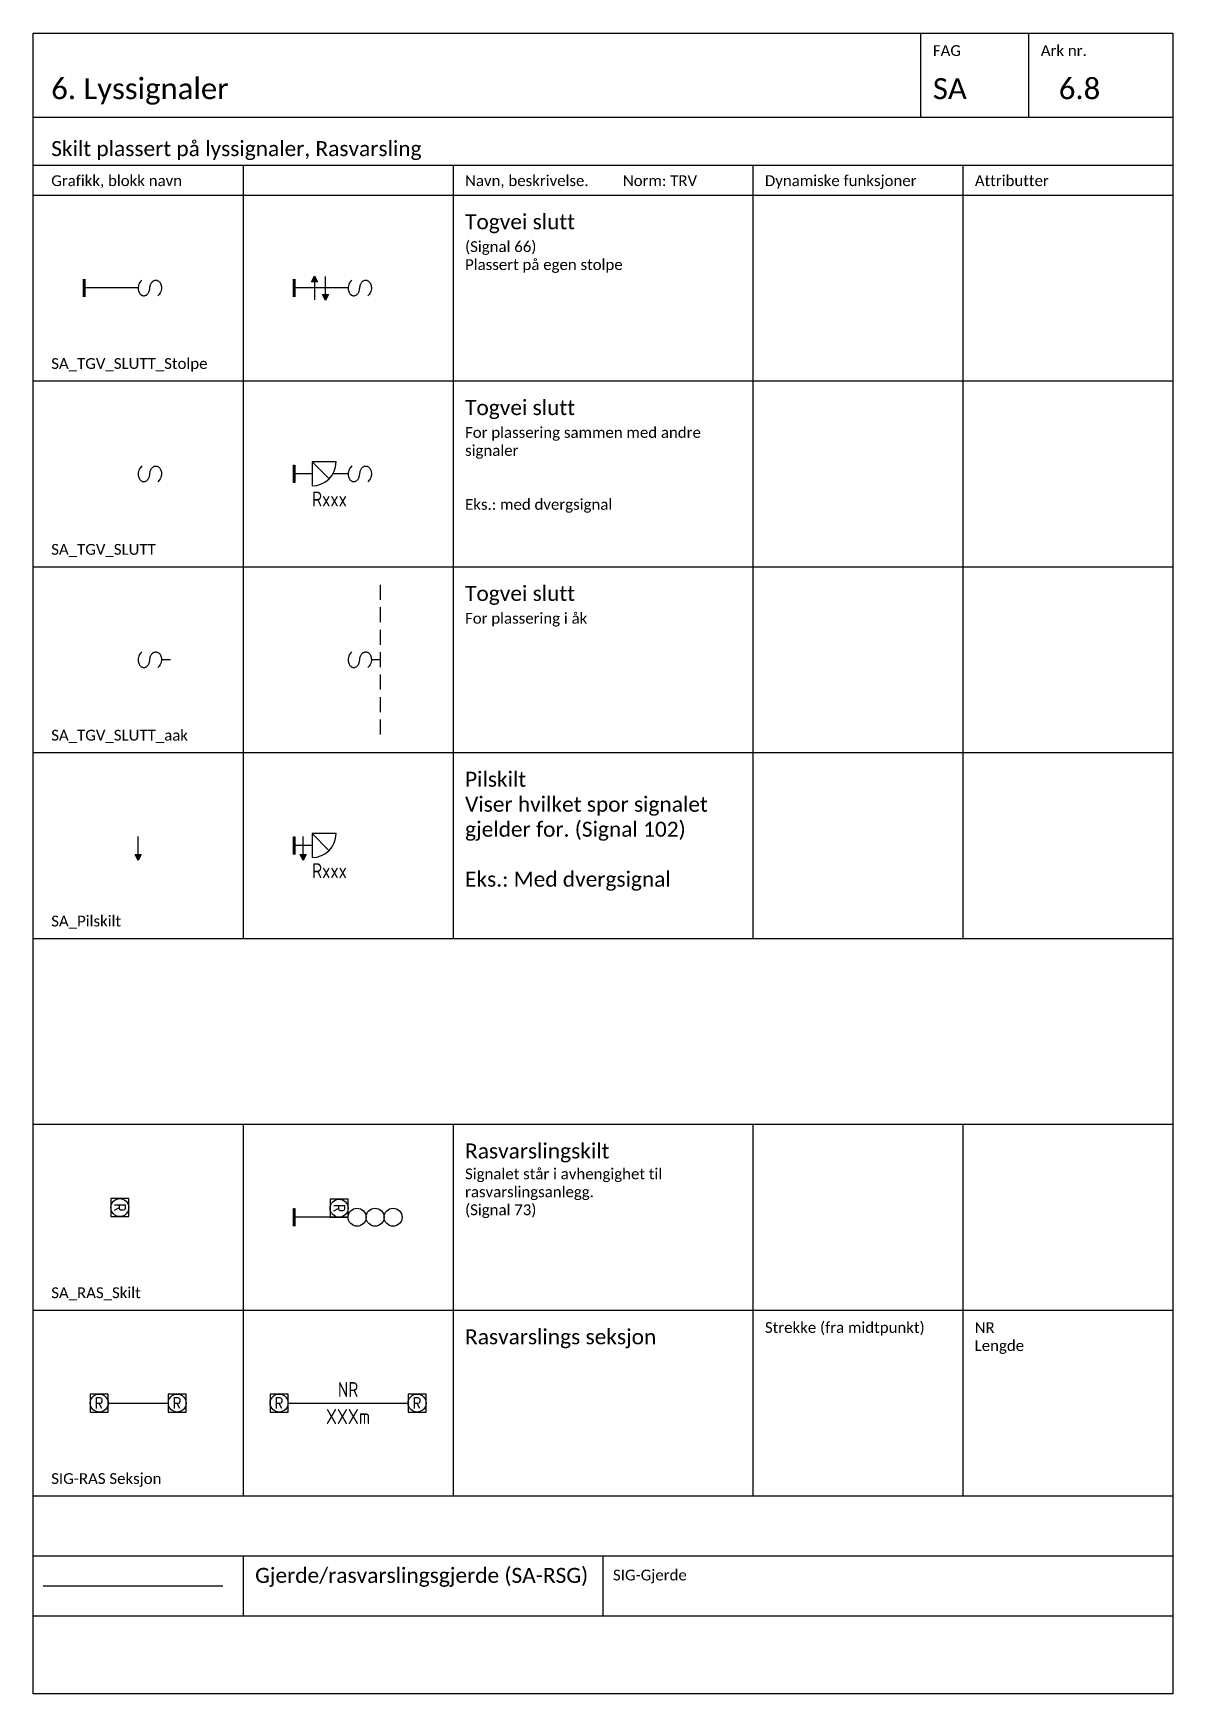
# Model space of a CAD drawing. Header units: millimetres. Extents: x -210 to 2500, y -2763 to 277.
# Drawn here: x 1470 to 1660, y -1535 to -1258 of the extents above; entities that cross this region are included whole.
import ezdxf
from ezdxf.enums import TextEntityAlignment as Align
from ezdxf.lldxf.tags import DXFTag

# ---------------------------------------------------------------- set-up
doc = ezdxf.new("R2010")
doc.units = ezdxf.units.MM
doc.linetypes.add('HIDDEN_Signal', pattern=[3.75, 2.5, -1.25])
for name, color, linetype in [('RAMME', 5, 'Continuous'), ('RAMME SYMBOLER', 4, 'Continuous'), ('RAMME TEKST', 7, 'Continuous'), ('SIG-Gjede', 2, 'GJERDE1'), ('SIG-Signaler', 2, 'Continuous'), ('SIG-STIPLET', 5, 'HIDDEN_Signal'), ('SIG_ATT_Tekst18', 4, 'Continuous'), ('SIG_ATT_Tekst25', 2, 'Continuous')]:
    doc.layers.add(name, color=color, linetype=linetype)
doc.layers.add('Wipeout', color=7, linetype='Continuous', true_color=0xfffefd)
doc.styles.add('Calibri', font='calibri.ttf')
doc.styles.add('ISOCP', font='isocp.shx', dxfattribs={"width": 0.9})
doc.styles.get("Standard").update_dxf_attribs({"font": 'txt.shx'})
tags = doc.linetypes.add('GJERDE1', pattern='A,3.05,["//",Standard,S=1.25,R=0,X=0,Y=-0.7],4.5', length=7.55).pattern_tags.tags
tags[4] = DXFTag(74, 10)

msp = doc.modelspace()

# ---------------------------------------------------------------- texts
at = {"layer": 'RAMME TEKST', "linetype": 'ByBlock', "style": 'Calibri'}
for s, height, p in [('FAG', 1.8, (1620, -1261.8)), ('Ark nr.', 1.8, (1638, -1261.8)), ('6. Lyssignaler', 3.5, (1473, -1269)), ('SA', 3.5, (1620, -1269)), ('6.8', 3.5, (1641, -1269)), ('Skilt plassert på lyssignaler, Rasvarsling', 2.5, (1473, -1278.5)), ('Grafikk, blokk navn', 1.8, (1473, -1283.5)), ('Navn, beskrivelse.         Norm: TRV', 1.8, (1542, -1283.5)), ('Dynamiske funksjoner', 1.8, (1592, -1283.5)), ('Attributter', 1.8, (1627, -1283.5)), ('SA_TGV_SLUTT_Stolpe', 1.8, (1473, -1314)), ('SA_TGV_SLUTT', 1.8, (1473, -1345)), ('SA_TGV_SLUTT_aak', 1.8, (1473, -1376)), ('SA_Pilskilt', 1.8, (1473, -1407)), ('SA_RAS_Skilt', 1.8, (1473, -1469)), ('SIG-RAS Seksjon', 1.8, (1473, -1500)), ('SIG-Gjerde', 1.8, (1566.663, -1516.092))]:
    msp.add_text(s, height=height, dxfattribs=at).set_placement(p)
at = {"layer": 'RAMME TEKST', "linetype": 'ByBlock', "attachment_point": 1, "style": 'Calibri'}
for s, insert, char_height, width in [('Togvei slutt', (1542, -1288.2), 2.5, 46), ('(Signal 66)\\PPlassert på egen stolpe', (1542, -1292.7), 1.8, 46), ('Togvei slutt', (1542, -1319.2), 2.5, 46), ('For plassering sammen med andre signaler\\P\\P\\PEks.: med dvergsignal', (1542, -1323.7), 1.8, 46), ('Togvei slutt', (1542, -1350.2), 2.5, 46), ('For plassering i åk', (1542, -1354.7), 1.8, 46), ('Pilskilt\\PViser hvilket spor signalet gjelder for. (Signal 102)\\P\\PEks.: Med dvergsignal', (1542, -1381.2), 2.5, 46), ('Rasvarslingskilt\\P{\\H0.72x;Signalet står i avhengighet til rasvarslingsanlegg.\\P(Signal 73)}', (1542, -1443.2), 2.5, 46), ('Strekke (fra midtpunkt)', (1592, -1473), 1.8, 33), ('Rasvarslings seksjon', (1542, -1474.2), 2.5, 46)]:
    msp.add_mtext(s, dxfattribs=dict(at, insert=insert, char_height=char_height, width=width))
at = {"layer": 'RAMME TEKST', "linetype": 'ByBlock', "lineweight": -2, "char_height": 1.8, "width": 26.77885, "attachment_point": 1, "style": 'Calibri'}
for s, insert in [('NR', (1626.971, -1473.025)), ('Lengde', (1626.971, -1476.025))]:
    msp.add_mtext(s, dxfattribs=dict(at, insert=insert))
at = {"layer": 'RAMME TEKST', "lineweight": -2, "insert": (1507, -1514), "char_height": 2.5, "width": 56.38781, "attachment_point": 1, "style": 'Calibri'}
msp.add_mtext('Gjerde/rasvarslingsgjerde (SA-RSG)', dxfattribs=at)

# ---------------------------------------------------------------- blocks, each defined once
blk = doc.blocks.new('SA_TGV_SLUTT_Stolpe')
at = {"color": 0, "linetype": 'ByBlock', "lineweight": -2}
for p, q in [((0, -1.5), (0, 1.5)), ((0, 1.5), (0, -1.5)), ((9, 0), (0, 0)), ((9.04, 0.36), (9, 0.14)), ((9, 0.14), (9, -0.07)), ((9.11, 0.6), (9.04, 0.36)), ((9.22, 0.84), (9.11, 0.6)), ((9.39, 1.08), (9.22, 0.84)), ((9.61, 1.33), (9.39, 1.08)), ((10.92, -0.14), (10.94, 0)), ((10.94, 0), (10.96, 0.15)), ((10.96, 0.15), (10.99, 0.29)), ((10.99, 0.29), (11.02, 0.43)), ((11.02, 0.43), (11.05, 0.56)), ((11.05, 0.56), (11.1, 0.68)), ((11.1, 0.68), (11.16, 0.78)), ((11.16, 0.78), (11.22, 0.88)), ((11.22, 0.88), (11.29, 0.97)), ((11.29, 0.97), (11.37, 1.05)), ((11.37, 1.05), (11.45, 1.12)), ((11.45, 1.12), (11.53, 1.17)), ((11.53, 1.17), (11.61, 1.22)), ((11.61, 1.22), (11.69, 1.26)), ((11.69, 1.26), (11.78, 1.28)), ((11.78, 1.28), (11.86, 1.3)), ((11.86, 1.3), (11.94, 1.3)), ((11.94, 1.3), (12.03, 1.3)), ((12.03, 1.3), (12.11, 1.28)), ((12.11, 1.28), (12.19, 1.26)), ((12.19, 1.26), (12.28, 1.22)), ((12.28, 1.22), (12.36, 1.17)), ((12.36, 1.17), (12.44, 1.11)), ((12.44, 1.11), (12.52, 1.04)), ((12.52, 1.04), (12.59, 0.96)), ((12.59, 0.96), (12.66, 0.85)), ((12.66, 0.85), (12.73, 0.74)), ((12.73, 0.74), (12.78, 0.6)), ((12.78, 0.6), (12.83, 0.44)), ((12.83, 0.44), (12.87, 0.27)), ((12.87, 0.27), (12.88, 0.07)), ((12.88, 0.07), (12.88, -0.14)), ((9, -0.07), (9.02, -0.27)), ((9.02, -0.27), (9.05, -0.44)), ((9.05, -0.44), (9.1, -0.6)), ((9.1, -0.6), (9.15, -0.73)), ((9.15, -0.73), (9.22, -0.85)), ((9.22, -0.85), (9.29, -0.96)), ((9.29, -0.96), (9.36, -1.04)), ((9.36, -1.04), (9.44, -1.11)), ((9.44, -1.11), (9.52, -1.17)), ((9.52, -1.17), (9.61, -1.22)), ((9.61, -1.22), (9.69, -1.26)), ((9.69, -1.26), (9.77, -1.28)), ((9.77, -1.28), (9.86, -1.3)), ((9.86, -1.3), (9.94, -1.3)), ((9.94, -1.3), (10.03, -1.3)), ((10.03, -1.3), (10.11, -1.28)), ((10.11, -1.28), (10.19, -1.26)), ((10.19, -1.26), (10.28, -1.22)), ((10.28, -1.22), (10.36, -1.17)), ((10.36, -1.17), (10.44, -1.12)), ((10.44, -1.12), (10.52, -1.05)), ((10.52, -1.05), (10.6, -0.97)), ((10.6, -0.97), (10.67, -0.88)), ((10.67, -0.88), (10.73, -0.78)), ((10.73, -0.78), (10.78, -0.67)), ((10.78, -0.67), (10.83, -0.55)), ((10.83, -0.55), (10.87, -0.42)), ((10.87, -0.42), (10.9, -0.29)), ((10.9, -0.29), (10.92, -0.14)), ((12.49, -1.08), (12.28, -1.33)), ((12.66, -0.83), (12.49, -1.08)), ((12.77, -0.59), (12.66, -0.83)), ((12.84, -0.36), (12.77, -0.59)), ((12.88, -0.14), (12.84, -0.36))]:
    blk.add_line(p, q, dxfattribs=at)
at = {"color": 0, "linetype": 'ByBlock', "lineweight": -2, "const_width": 0.5}
blk.add_lwpolyline([(0, 1.5), (0, -1.5)], dxfattribs=at)
blk = doc.blocks.new('SA_TGV_SLUTT')
at = {"color": 0, "linetype": 'ByBlock', "lineweight": -2}
for p, q in [((9.04, 0.36), (9, 0.14)), ((9, 0.14), (9, -0.07)), ((9.11, 0.6), (9.04, 0.36)), ((9.22, 0.84), (9.11, 0.6)), ((9.39, 1.08), (9.22, 0.84)), ((9.61, 1.33), (9.39, 1.08)), ((10.92, -0.14), (10.94, 0)), ((10.94, 0), (10.96, 0.15)), ((10.96, 0.15), (10.99, 0.29)), ((10.99, 0.29), (11.02, 0.43)), ((11.02, 0.43), (11.05, 0.56)), ((11.05, 0.56), (11.1, 0.68)), ((11.1, 0.68), (11.16, 0.78)), ((11.16, 0.78), (11.22, 0.88)), ((11.22, 0.88), (11.29, 0.97)), ((11.29, 0.97), (11.37, 1.05)), ((11.37, 1.05), (11.45, 1.12)), ((11.45, 1.12), (11.53, 1.17)), ((11.53, 1.17), (11.61, 1.22)), ((11.61, 1.22), (11.69, 1.26)), ((11.69, 1.26), (11.78, 1.28)), ((11.78, 1.28), (11.86, 1.3)), ((11.86, 1.3), (11.94, 1.3)), ((11.94, 1.3), (12.03, 1.3)), ((12.03, 1.3), (12.11, 1.28)), ((12.11, 1.28), (12.19, 1.26)), ((12.19, 1.26), (12.28, 1.22)), ((12.28, 1.22), (12.36, 1.17)), ((12.36, 1.17), (12.44, 1.11)), ((12.44, 1.11), (12.52, 1.04)), ((12.52, 1.04), (12.59, 0.96)), ((12.59, 0.96), (12.66, 0.85)), ((12.66, 0.85), (12.73, 0.74)), ((12.73, 0.74), (12.78, 0.6)), ((12.78, 0.6), (12.83, 0.44)), ((12.83, 0.44), (12.87, 0.27)), ((12.87, 0.27), (12.88, 0.07)), ((12.88, 0.07), (12.88, -0.14)), ((9, -0.07), (9.02, -0.27)), ((9.02, -0.27), (9.05, -0.44)), ((9.05, -0.44), (9.1, -0.6)), ((9.1, -0.6), (9.15, -0.73)), ((9.15, -0.73), (9.22, -0.85)), ((9.22, -0.85), (9.29, -0.96)), ((9.29, -0.96), (9.36, -1.04)), ((9.36, -1.04), (9.44, -1.11)), ((9.44, -1.11), (9.52, -1.17)), ((9.52, -1.17), (9.61, -1.22)), ((9.61, -1.22), (9.69, -1.26)), ((9.69, -1.26), (9.77, -1.28)), ((9.77, -1.28), (9.86, -1.3)), ((9.86, -1.3), (9.94, -1.3)), ((9.94, -1.3), (10.03, -1.3)), ((10.03, -1.3), (10.11, -1.28)), ((10.11, -1.28), (10.19, -1.26)), ((10.19, -1.26), (10.28, -1.22)), ((10.28, -1.22), (10.36, -1.17)), ((10.36, -1.17), (10.44, -1.12)), ((10.44, -1.12), (10.52, -1.05)), ((10.52, -1.05), (10.6, -0.97)), ((10.6, -0.97), (10.67, -0.88)), ((10.67, -0.88), (10.73, -0.78)), ((10.73, -0.78), (10.78, -0.67)), ((10.78, -0.67), (10.83, -0.55)), ((10.83, -0.55), (10.87, -0.42)), ((10.87, -0.42), (10.9, -0.29)), ((10.9, -0.29), (10.92, -0.14)), ((12.49, -1.08), (12.28, -1.33)), ((12.66, -0.83), (12.49, -1.08)), ((12.77, -0.59), (12.66, -0.83)), ((12.84, -0.36), (12.77, -0.59)), ((12.88, -0.14), (12.84, -0.36))]:
    blk.add_line(p, q, dxfattribs=at)
blk = doc.blocks.new('SA_Pilskilt')
at = {"linetype": 'ByBlock', "lineweight": -2}
h = blk.add_hatch(color=0, dxfattribs=at)
h.dxf.hatch_style = 1
h.paths.add_polyline_path([(-0.5, -1), (0.5, -1), (0, -2)])
at = {"color": 0, "linetype": 'ByBlock', "lineweight": -2}
blk.add_line((0, -1), (0, 2), dxfattribs=at)
for points in [[(-0.5, -1), (0.5, -1), (0, -2)], [(-0.34, -1.1), (0.34, -1.1), (0, -1.78)], [(-0.18, -1.2), (0.18, -1.2), (0, -1.55)], [(-0.01, -1.3), (0.01, -1.3), (0, -1.33)]]:
    blk.add_lwpolyline(points, close=True, dxfattribs=at)
blk = doc.blocks.new('SA_TGV_SLUTT_aak')
at = {"color": 0, "linetype": 'ByBlock', "lineweight": -2}
for p, q in [((-5.34, 0.36), (-5.38, 0.14)), ((-5.38, 0.14), (-5.38, -0.07)), ((-5.27, 0.6), (-5.34, 0.36)), ((-5.16, 0.84), (-5.27, 0.6)), ((-4.99, 1.08), (-5.16, 0.84)), ((-4.77, 1.33), (-4.99, 1.08)), ((-3.46, -0.14), (-3.44, 0)), ((-3.44, 0), (-3.42, 0.15)), ((-3.42, 0.15), (-3.4, 0.29)), ((-3.4, 0.29), (-3.37, 0.43)), ((-3.37, 0.43), (-3.33, 0.56)), ((-3.33, 0.56), (-3.28, 0.68)), ((-3.28, 0.68), (-3.23, 0.78)), ((-3.23, 0.78), (-3.16, 0.88)), ((-3.16, 0.88), (-3.09, 0.97)), ((-3.09, 0.97), (-3.02, 1.05)), ((-3.02, 1.05), (-2.94, 1.12)), ((-2.94, 1.12), (-2.85, 1.17)), ((-2.85, 1.17), (-2.77, 1.22)), ((-2.77, 1.22), (-2.69, 1.26)), ((-2.69, 1.26), (-2.6, 1.28)), ((-2.6, 1.28), (-2.52, 1.3)), ((-2.52, 1.3), (-2.44, 1.3)), ((-2.44, 1.3), (-2.36, 1.3)), ((-2.36, 1.3), (-2.27, 1.28)), ((-2.27, 1.28), (-2.19, 1.26)), ((-2.19, 1.26), (-2.11, 1.22)), ((-2.11, 1.22), (-2.02, 1.17)), ((-2.02, 1.17), (-1.94, 1.11)), ((-1.94, 1.11), (-1.86, 1.04)), ((-1.86, 1.04), (-1.79, 0.96)), ((-1.79, 0.96), (-1.72, 0.85)), ((-1.72, 0.85), (-1.65, 0.74)), ((-1.65, 0.74), (-1.6, 0.6)), ((-1.6, 0.6), (-1.55, 0.44)), ((-1.55, 0.44), (-1.52, 0.27)), ((-1.52, 0.27), (-1.5, 0.07)), ((-1.5, 0.07), (-1.5, -0.14)), ((0, 0), (-1.5, 0)), ((-5.38, -0.07), (-5.37, -0.27)), ((-5.37, -0.27), (-5.33, -0.44)), ((-5.33, -0.44), (-5.28, -0.6)), ((-5.28, -0.6), (-5.23, -0.73)), ((-5.23, -0.73), (-5.17, -0.85)), ((-5.17, -0.85), (-5.1, -0.96)), ((-5.1, -0.96), (-5.02, -1.04)), ((-5.02, -1.04), (-4.94, -1.11)), ((-4.94, -1.11), (-4.86, -1.17)), ((-4.86, -1.17), (-4.78, -1.22)), ((-4.78, -1.22), (-4.69, -1.26)), ((-4.69, -1.26), (-4.61, -1.28)), ((-4.61, -1.28), (-4.52, -1.3)), ((-4.52, -1.3), (-4.44, -1.3)), ((-4.44, -1.3), (-4.36, -1.3)), ((-4.36, -1.3), (-4.27, -1.28)), ((-4.27, -1.28), (-4.19, -1.26)), ((-4.19, -1.26), (-4.11, -1.22)), ((-4.11, -1.22), (-4.02, -1.17)), ((-4.02, -1.17), (-3.94, -1.12)), ((-3.94, -1.12), (-3.86, -1.05)), ((-3.86, -1.05), (-3.79, -0.97)), ((-3.79, -0.97), (-3.72, -0.88)), ((-3.72, -0.88), (-3.65, -0.78)), ((-3.65, -0.78), (-3.6, -0.67)), ((-3.6, -0.67), (-3.55, -0.55)), ((-3.55, -0.55), (-3.51, -0.42)), ((-3.51, -0.42), (-3.49, -0.29)), ((-3.49, -0.29), (-3.46, -0.14)), ((-1.89, -1.08), (-2.11, -1.33)), ((-1.72, -0.83), (-1.89, -1.08)), ((-1.61, -0.59), (-1.72, -0.83)), ((-1.54, -0.36), (-1.61, -0.59)), ((-1.5, -0.14), (-1.54, -0.36))]:
    blk.add_line(p, q, dxfattribs=at)
blk = doc.blocks.new('*U599')
at = {"color": 0, "linetype": 'ByBlock', "lineweight": -2}
for p, q in [((0, -1.5), (0, 1.5)), ((0, 1.5), (0, -1.5))]:
    blk.add_line(p, q, dxfattribs=at)
at = {"color": 0, "linetype": 'ByBlock', "lineweight": -2, "const_width": 0.5}
blk.add_lwpolyline([(0, 1.5), (0, -1.5)], dxfattribs=at)
blk.add_wipeout([(3, -2), (3.52, -1.97), (4.04, -1.86), (4.53, -1.7), (5, -1.46), (5.44, -1.17), (5.83, -0.83), (6.17, -0.44), (6.46, 0), (6.7, 0.47), (6.86, 0.96), (6.97, 1.48), (7, 2), (3, 2)]).dxf.layer = 'Wipeout'
at = {"color": 0, "linetype": 'ByBlock', "lineweight": -2}
for p, q in [((3, 0), (0, 0)), ((3, 2), (3, -2)), ((7, 2), (3, 2)), ((3, 2), (5.75, -0.75))]:
    blk.add_line(p, q, dxfattribs=at)
blk.add_arc((3, 2), 4, 270, 0, dxfattribs=at)
at = {"layer": 'SIG_ATT_Tekst25', "style": 'ISOCP', "width": 0.9}
blk.add_attdef('NAVN', (3, -5.45), '', height=2.5, dxfattribs=at)
blk = doc.blocks.new('*U604')
at = {"color": 0, "linetype": 'ByBlock', "lineweight": -2}
for p, q in [((0, -1.5), (0, 1.5)), ((0, 1.5), (0, -1.5))]:
    blk.add_line(p, q, dxfattribs=at)
at = {"color": 0, "linetype": 'ByBlock', "lineweight": -2, "const_width": 0.5}
blk.add_lwpolyline([(0, 1.5), (0, -1.5)], dxfattribs=at)
blk.add_wipeout([(3, -2), (3.52, -1.97), (4.04, -1.86), (4.53, -1.7), (5, -1.46), (5.44, -1.17), (5.83, -0.83), (6.17, -0.44), (6.46, 0), (6.7, 0.47), (6.86, 0.96), (6.97, 1.48), (7, 2), (3, 2)]).dxf.layer = 'Wipeout'
at = {"color": 0, "linetype": 'ByBlock', "lineweight": -2}
for p, q in [((3, 0), (0, 0)), ((3, 2), (3, -2)), ((7, 2), (3, 2)), ((3, 2), (5.75, -0.75)), ((9, 0), (6.46, 0))]:
    blk.add_line(p, q, dxfattribs=at)
blk.add_arc((3, 2), 4, 270, 0, dxfattribs=at)
at = {"layer": 'SIG_ATT_Tekst25', "style": 'ISOCP', "width": 0.9}
blk.add_attdef('NAVN', (3, -5.45), '', height=2.5, dxfattribs=at)
blk = doc.blocks.new('SA_RAS_Skilt')
at = {"color": 0, "linetype": 'ByBlock', "lineweight": -2}
for p, q in [((-3, 3), (-3, 0)), ((0, 3), (-3, 3)), ((0, 0), (0, 3)), ((-3, 0), (0, 0)), ((-2.4, 1.95), (-0.6, 1.95)), ((-2.4, 1.05), (-1.56, 1.5)), ((-1.56, 1.36), (-1.56, 1.95)), ((-1.5, 1.17), (-1.56, 1.36)), ((-1.43, 1.1), (-1.5, 1.17)), ((-1.26, 1.05), (-1.43, 1.1)), ((-0.92, 1.05), (-1.26, 1.05)), ((-0.74, 1.11), (-0.92, 1.05)), ((-0.67, 1.17), (-0.74, 1.11)), ((-0.6, 1.37), (-0.67, 1.17)), ((-0.6, 1.95), (-0.6, 1.37))]:
    blk.add_line(p, q, dxfattribs=at)
blk.add_circle((-1.5, 1.5), 1.5, dxfattribs=at)
blk = doc.blocks.new('*U618')
at = {"color": 0, "linetype": 'ByBlock', "lineweight": -2}
blk.add_line((-5, 0), (5, 0), dxfattribs=at)
at = {"color": 0, "linetype": 'ByBlock', "lineweight": -2, "rotation": 90}
for p in [(-5, 1.5), (8, 1.5)]:
    blk.add_blockref('SA_RAS_Skilt', p, dxfattribs=at)
at = {"layer": 'SIG_ATT_Tekst25', "style": 'ISOCP', "width": 0.9}
for tag, p in [('NR', (0, 1)), ('Lengde', (0, -3.5))]:
    blk.add_attdef(tag, text='', height=2.5, dxfattribs=at).set_placement(p, align=Align.CENTER)
blk = doc.blocks.new('*U560')
at = {"color": 0, "linetype": 'ByBlock'}
for p, q in [((0, 1.5), (0, -1.5)), ((9, 0), (0, 0))]:
    blk.add_line(p, q, dxfattribs=at)
at = {"color": 0, "linetype": 'ByBlock', "const_width": 0.5}
blk.add_lwpolyline([(0, 1.5), (0, -1.5)], dxfattribs=at)
at = {"color": 0, "linetype": 'ByBlock'}
for centre in [(10.5, 0), (13.5, 0), (16.5, 0)]:
    blk.add_circle(centre, 1.5, dxfattribs=at)
at = {"layer": 'SIG_ATT_Tekst18', "style": 'ISOCP', "width": 0.9}
blk.add_attdef('G', (12.5, -5), '', height=1.8, dxfattribs=at)
at = {"layer": 'SIG_ATT_Tekst25', "style": 'ISOCP', "width": 0.9}
blk.add_attdef('Type', text='', height=2.5, dxfattribs=at).set_placement((12.5, -7.7), align=Align.RIGHT)
blk.add_attdef('Litra', (13.5, -7.7), '', height=2.5, dxfattribs=at)
blk = doc.blocks.new('*U617')
at = {"color": 0, "linetype": 'ByBlock', "lineweight": -2}
blk.add_line((-10, 0), (10, 0), dxfattribs=at)
at = {"color": 0, "linetype": 'ByBlock', "lineweight": -2, "rotation": 90}
for p in [(-10, 1.5), (13, 1.5)]:
    blk.add_blockref('SA_RAS_Skilt', p, dxfattribs=at)
at = {"layer": 'SIG_ATT_Tekst25', "style": 'ISOCP', "width": 0.9}
for tag, p in [('NR', (0, 1)), ('Lengde', (0, -3.5))]:
    blk.add_attdef(tag, text='', height=2.5, dxfattribs=at).set_placement(p, align=Align.CENTER)

# ---------------------------------------------------------------- linework, layer by layer
at = {"layer": 'RAMME'}
msp.add_line((1470, -1272), (1660, -1272), dxfattribs=at)
msp.add_lwpolyline([(1660, -1535), (1470, -1535), (1470, -1258), (1660, -1258)], close=True, dxfattribs=at)
at = {"layer": 'RAMME SYMBOLER'}
for p, q in [((1618, -1272), (1618, -1258)), ((1636, -1272), (1636, -1258)), ((1470, -1280), (1660, -1280)), ((1505, -1280), (1505, -1409)), ((1540, -1280), (1540, -1409)), ((1590, -1280), (1590, -1409)), ((1625, -1280), (1625, -1409)), ((1470, -1285), (1660, -1285)), ((1470, -1316), (1660, -1316)), ((1470, -1347), (1660, -1347)), ((1470, -1378), (1660, -1378)), ((1470, -1409), (1660, -1409)), ((1470, -1440), (1660, -1440)), ((1505, -1440), (1505, -1502)), ((1540, -1440), (1540, -1502)), ((1590, -1440), (1590, -1502)), ((1625, -1440), (1625, -1502)), ((1470, -1471), (1660, -1471)), ((1470, -1502), (1660, -1502)), ((1470, -1512), (1660, -1512)), ((1505, -1512), (1505, -1522)), ((1565, -1512), (1565, -1522)), ((1470, -1522), (1660, -1522))]:
    msp.add_line(p, q, dxfattribs=at)
at = {"layer": 'SIG-Gjede'}
msp.add_line((1471.632, -1517), (1501.632, -1517), dxfattribs=at)
at = {"layer": 'SIG-STIPLET'}
msp.add_line((1527.882, -1375), (1527.882, -1350), dxfattribs=at)

# ---------------------------------------------------------------- block references
at = {"layer": 'SIG-Signaler'}
for name, p in [('SA_TGV_SLUTT_Stolpe', (1478.5, -1300.5)), ('SA_TGV_SLUTT_Stolpe', (1513.5, -1300.5)), ('SA_Pilskilt', (1518.753, -1300.584)), ('SA_TGV_SLUTT', (1478.5, -1331.5)), ('SA_TGV_SLUTT', (1513.5, -1331.5)), ('SA_TGV_SLUTT_aak', (1492.882, -1362.5)), ('SA_TGV_SLUTT_aak', (1527.882, -1362.5)), ('SA_Pilskilt', (1487.5, -1394)), ('SA_Pilskilt', (1515, -1394)), ('SA_RAS_Skilt', (1485.94, -1455.403)), ('*U560', (1513.5, -1455.5)), ('SA_RAS_Skilt', (1522.5, -1455.5)), ('*U618', (1487.5, -1486.5))]:
    msp.add_blockref(name, p, dxfattribs=at)
at = {"layer": 'SIG-Signaler', "rotation": 180}
msp.add_blockref('SA_Pilskilt', (1516.887, -1300.486), dxfattribs=at)
at = {"layer": 'SIG-Signaler'}
msp.add_blockref('*U617', (1522.5, -1486.5), dxfattribs=at).add_auto_attribs({'Lengde': 'XXXm', 'NR': 'NR'})

msp.set_redraw_order([(e.dxf.handle, doc.entitydb.next_handle()) for e in msp.query("TEXT MTEXT ATTDEF DIMENSION ARC_DIMENSION")])  # texts and dimensions are drawn at this point

# ---------------------------------------------------------------- next in the draw order: block references
at = {"layer": 'SIG-Signaler'}
for name, p in [('*U604', (1513.5, -1331.5)), ('*U599', (1513.5, -1393.5))]:
    msp.add_blockref(name, p, dxfattribs=at).add_auto_attribs({'NAVN': 'Rxxx'})

doc.saveas('drawing.dxf')
